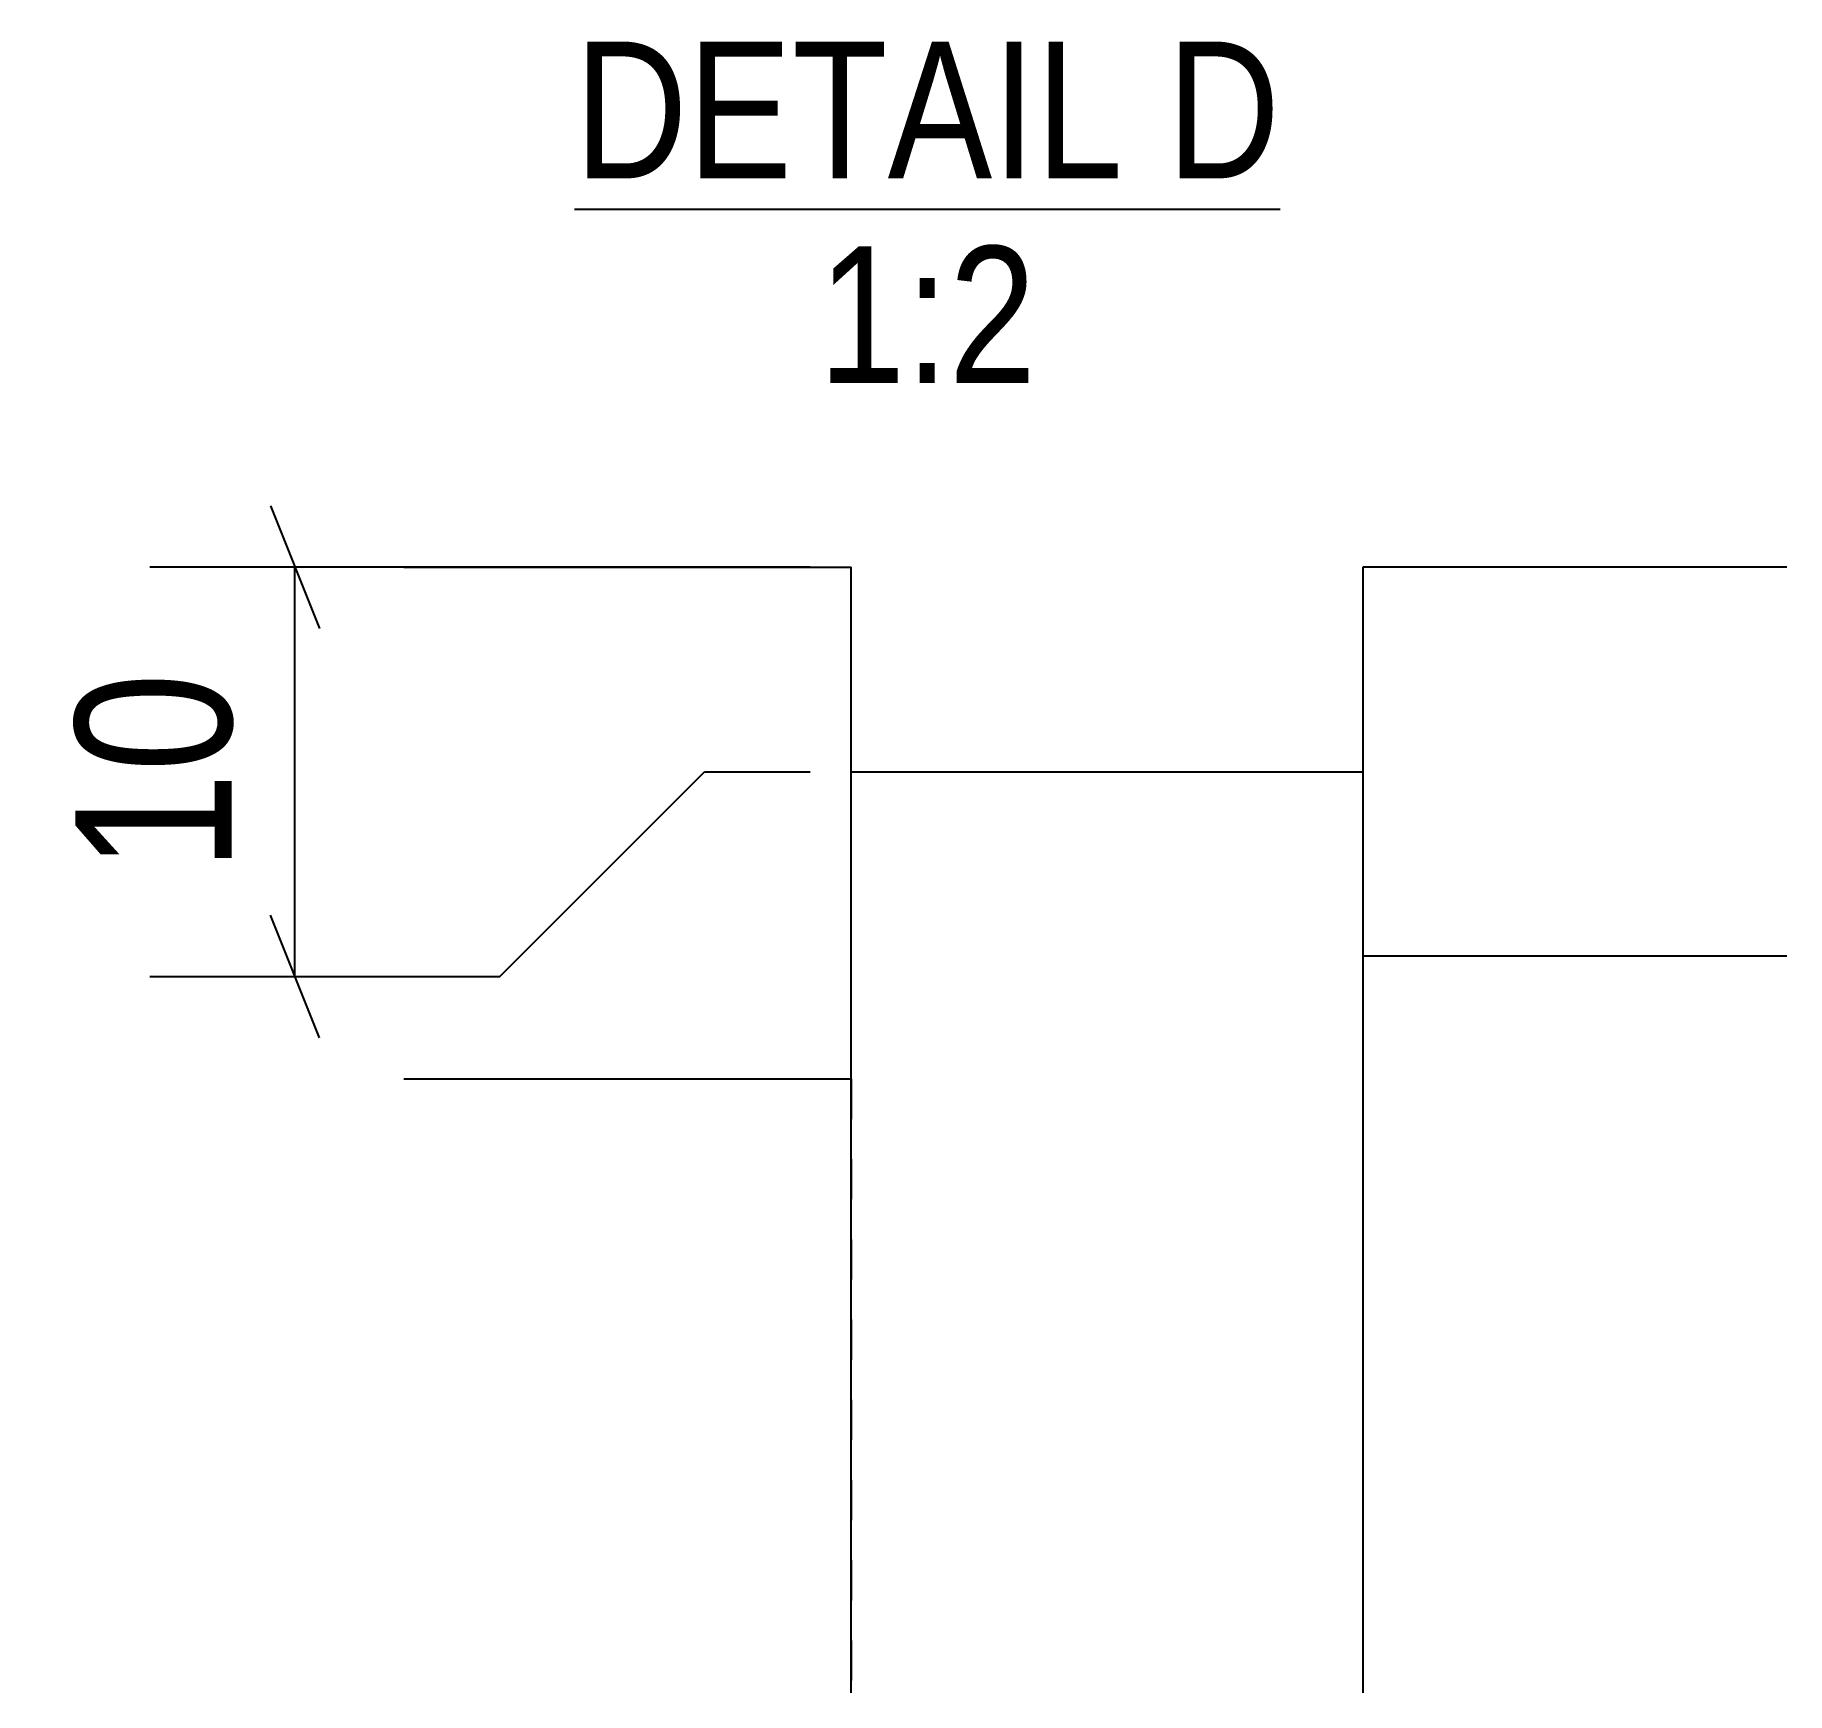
# Model space of a CAD drawing. Header units: millimetres. Extents: x 64 to 141609, y 8 to 4053.
# Drawn here: x 45234.3 to 45319.9, y 8 to 89 of the extents above; entities that cross this region are included whole.
import ezdxf

# ---------------------------------------------------------------- set-up
doc = ezdxf.new("R2010")
doc.units = ezdxf.units.MM
doc.linetypes.add('DXK_LINE_DOT2', pattern=[3.9198, 1.9599, -1.9599])
for name, color, linetype in [('MÅLSÆTNING', 7, 'Continuous'), ('STÅL', 7, 'Continuous'), ('TEKST', 7, 'Continuous')]:
    doc.layers.add(name, color=color, linetype=linetype)
doc.styles.add('Arial Narrow', font='ARIALN.TTF', dxfattribs={"height": 0.2})

msp = doc.modelspace()

# ---------------------------------------------------------------- linework, layer by layer
at = {"layer": 'MÅLSÆTNING', "color": 7, "linetype": 'Continuous'}
for p, q in [((45245.78, 66), (45248.18, 60)), ((45272.149, 63), (45239.88, 63)), ((45246.98, 43), (45246.98, 63)), ((45256.98, 43), (45266.98, 53)), ((45266.98, 53), (45272.149, 53)), ((45248.18, 40), (45245.78, 46)), ((45239.88, 43), (45256.98, 43))]:
    msp.add_line(p, q, dxfattribs=at)
at = {"layer": 'STÅL', "color": 2, "linetype": 'Continuous'}
for p, q in [((45252.296, 63), (45274.149, 63)), ((45274.149, 38), (45274.149, 63)), ((45299.149, 63), (45299.149, 53)), ((45319.87, 63), (45299.149, 63)), ((45274.149, 53), (45299.149, 53)), ((45274.149, 8), (45274.149, 53)), ((45299.149, 53), (45299.149, 8)), ((45319.87, 44), (45299.149, 44)), ((45252.296, 38), (45274.149, 38))]:
    msp.add_line(p, q, dxfattribs=at)
at = {"layer": 'STÅL', "color": 7, "linetype": 'DXK_LINE_DOT2'}
for p, q in [((45299.149, 53), (45299.149, 8)), ((45252.296, 38), (45274.149, 38)), ((45274.149, 38), (45274.149, 8))]:
    msp.add_line(p, q, dxfattribs=at)
at = {"layer": 'TEKST', "color": 246, "linetype": 'Continuous'}
msp.add_line((45260.634, 80.5), (45295.116, 80.5), dxfattribs=at)

# ---------------------------------------------------------------- wipeouts: each hides what was drawn before it
at = {"color": 0}
msp.add_wipeout([(45245.48, 59.475), (45234.28, 59.475), (45234.28, 46.525), (45245.48, 46.525)], dxfattribs=at).dxf.layer = 'MÅLSÆTNING'
at = {"color": 0, "linetype": 'Continuous'}
for points in [[(45287.479, 82), (45287.479, 89), (45260.634, 89), (45260.634, 82)], [(45295.116, 82), (45295.116, 89), (45289.579, 89), (45289.579, 82)], [(45283.207, 72), (45283.207, 79), (45272.543, 79), (45272.543, 72)]]:
    msp.add_wipeout(points, dxfattribs=at).dxf.layer = 'TEKST'

# ---------------------------------------------------------------- next in the draw order: texts
at = {"layer": 'MÅLSÆTNING', "color": 3, "style": 'Arial Narrow'}
msp.add_text('10', height=7.6354, rotation=90.00021, dxfattribs=at).set_placement((45243.88, 48.125))
at = {"layer": 'TEKST', "color": 3, "linetype": 'Continuous', "style": 'Arial Narrow'}
for s, p in [('DETAIL', (45260.634, 82)), ('D', (45289.579, 82)), ('1:2', (45272.543, 72))]:
    msp.add_text(s, height=6.681, dxfattribs=at).set_placement(p)

doc.saveas('drawing.dxf')
